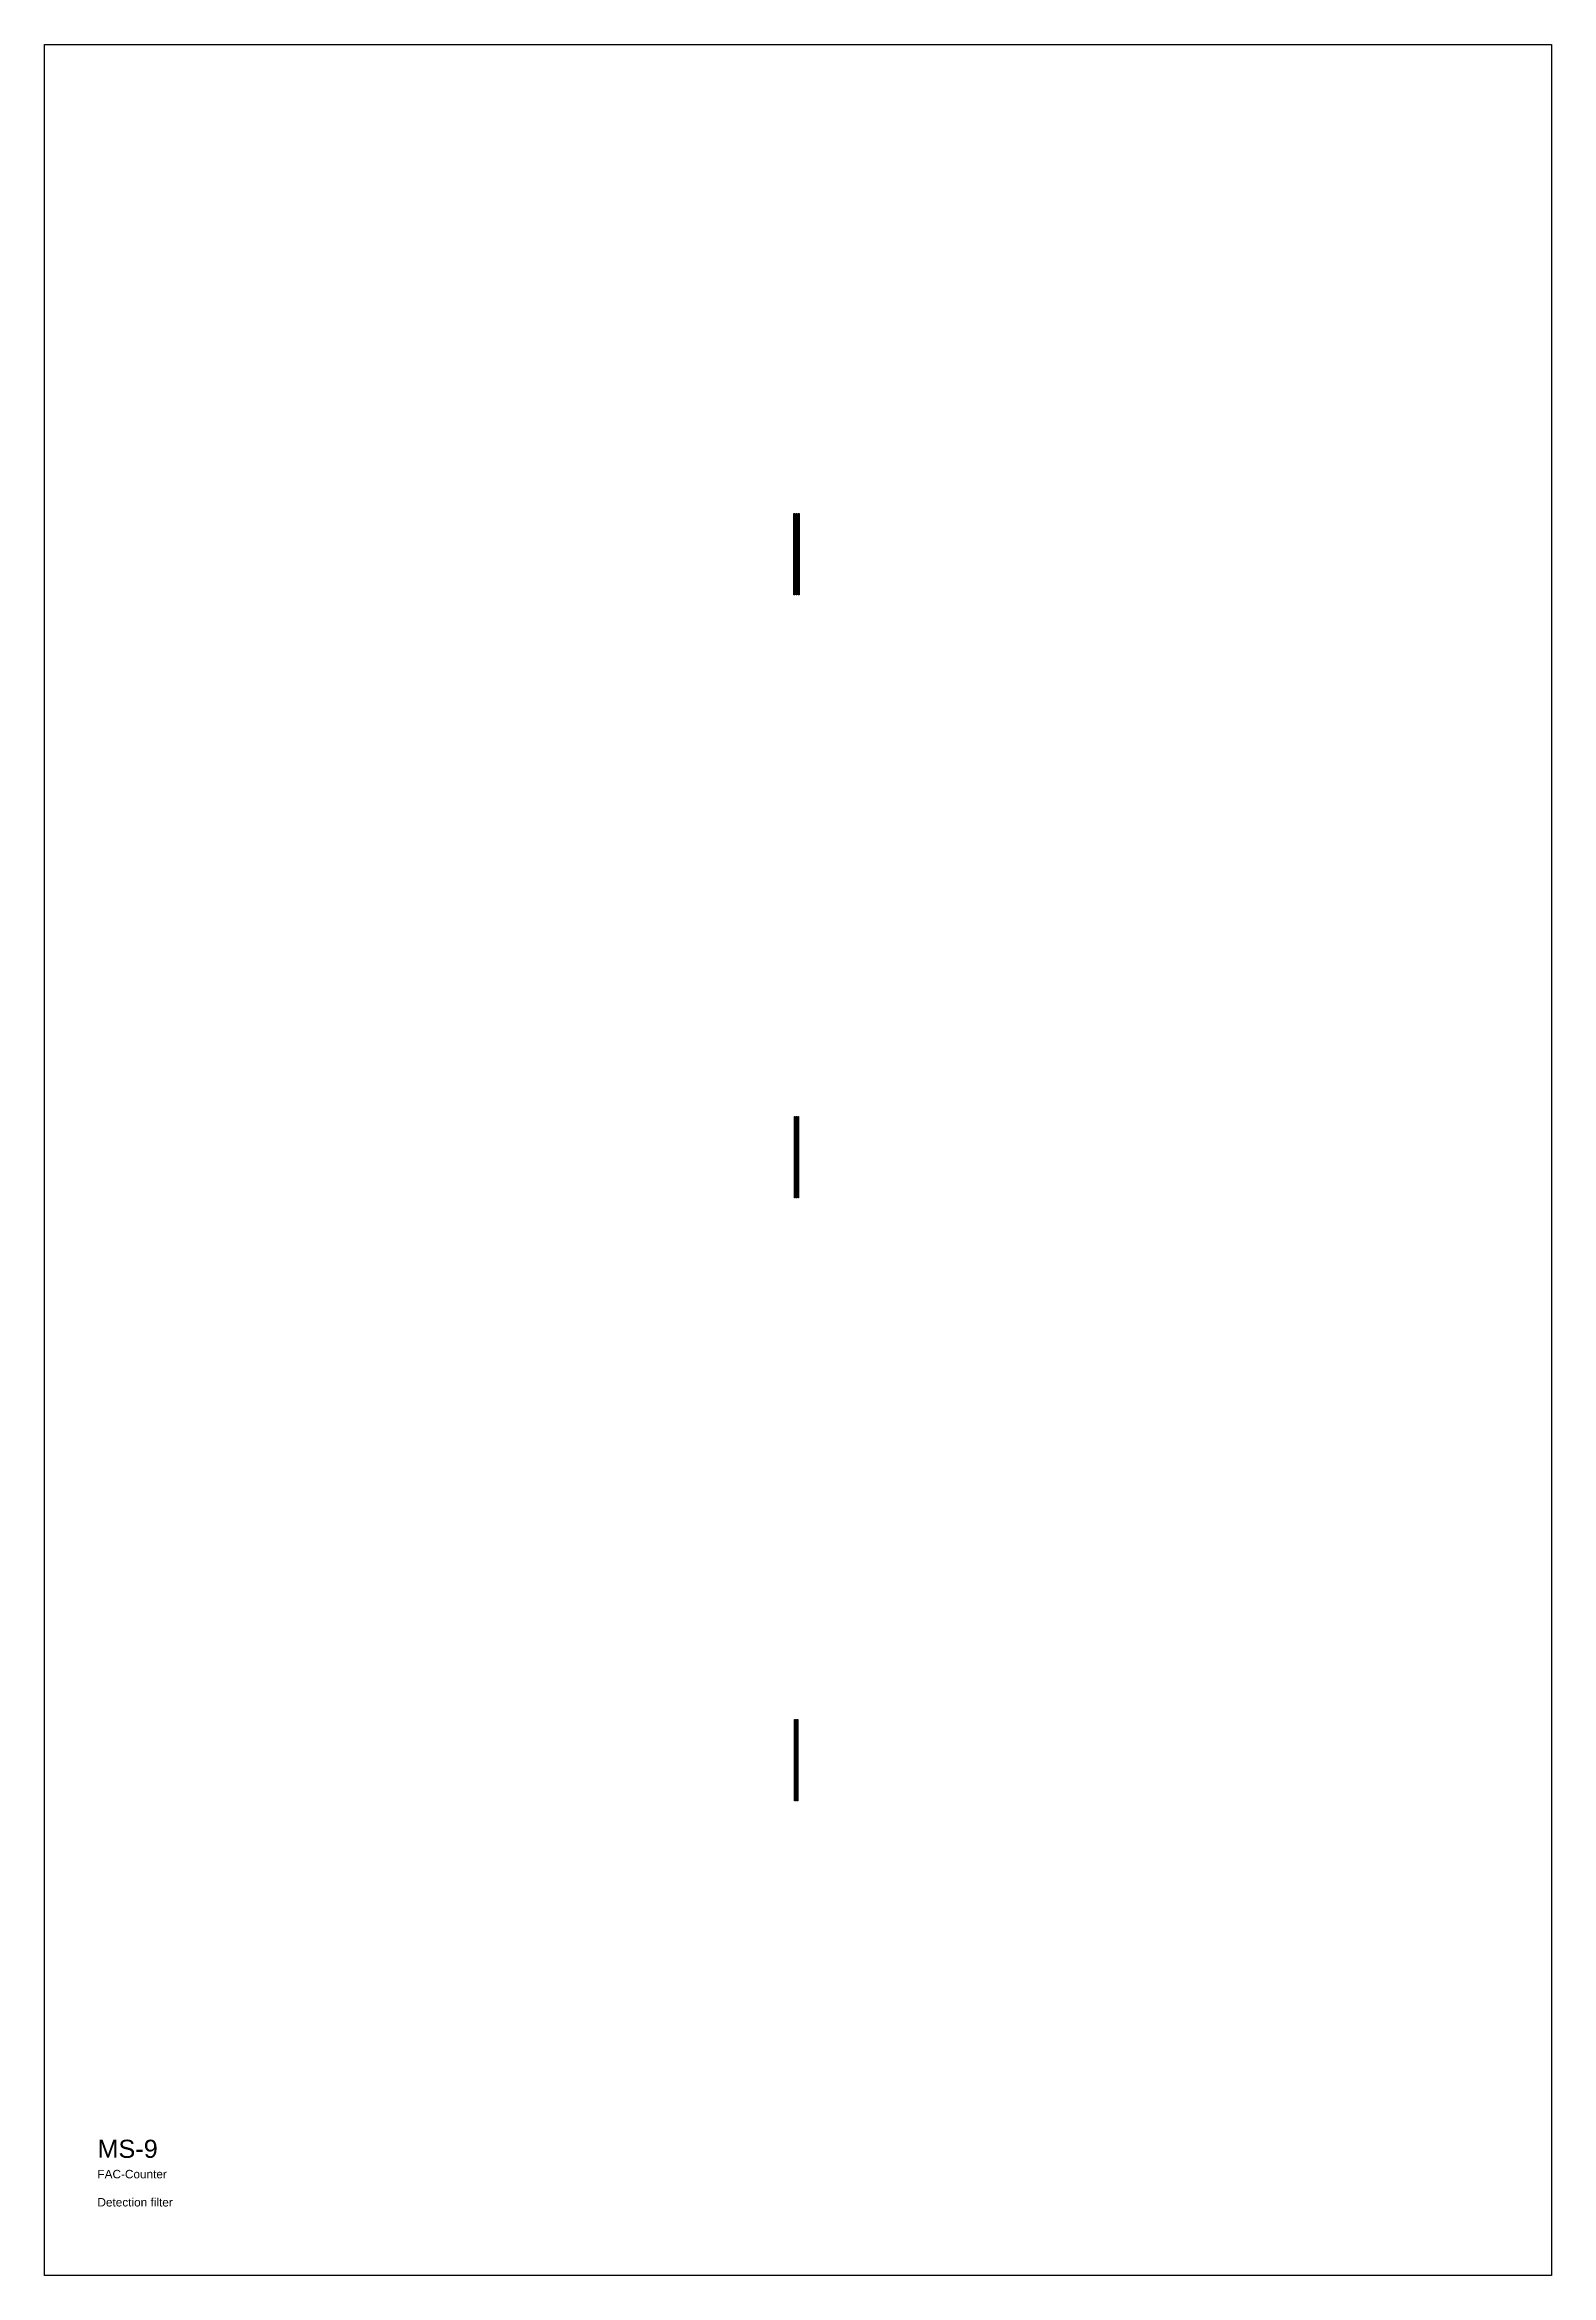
# Model space of a CAD drawing. Header units: millimetres. Extents: x -15719 to 274281, y 25504 to 323346.
# Drawn here: x 224281 to 274281, y 249346 to 323346 of the extents above; entities that cross this region are included whole.
import ezdxf

# ---------------------------------------------------------------- set-up
doc = ezdxf.new("R2010")
doc.units = ezdxf.units.MM
doc.layers.add('CLEAR', color=140, linetype='Continuous')
doc.layers.add('OPAQUE', color=10, linetype='Continuous')
doc.styles.get("Standard").update_dxf_attribs({"font": 'arial.ttf'})

msp = doc.modelspace()

# ---------------------------------------------------------------- texts
at = {"layer": 'CLEAR', "insert": (226034, 253845), "char_height": 280, "attachment_point": 1}
msp.add_mtext_dynamic_manual_height_columns('{\\H2.1429x;MS-9\\H0.83333x;\\P\\H0.55999x;FAC-Counter\\P\\PDetection filter}', width=4388.77, gutter_width=12.5, heights=[3225], dxfattribs=at)

# ---------------------------------------------------------------- linework, layer by layer
at = {"layer": 'CLEAR'}
for p, q in [((249141, 307790), (249171, 307790)), ((249141, 305090), (249141, 307790)), ((249171, 307790), (249171, 305090)), ((249216, 305090), (249216, 307790)), ((249216, 307790), (249246, 307790)), ((249246, 307790), (249246, 305090)), ((249291, 305090), (249291, 307790)), ((249291, 307790), (249321, 307790)), ((249321, 307790), (249321, 305090)), ((249171, 305090), (249141, 305090)), ((249246, 305090), (249216, 305090)), ((249321, 305090), (249291, 305090)), ((249161, 287790), (249191, 287790)), ((249161, 285090), (249161, 287790)), ((249191, 287790), (249191, 285090)), ((249216, 285090), (249216, 287790)), ((249216, 287790), (249246, 287790)), ((249246, 287790), (249246, 285090)), ((249271, 285090), (249271, 287790)), ((249271, 287790), (249301, 287790)), ((249301, 287790), (249301, 285090)), ((249191, 285090), (249161, 285090)), ((249246, 285090), (249216, 285090)), ((249301, 285090), (249271, 285090)), ((249161, 265090), (249161, 267790)), ((249161, 267790), (249191, 267790)), ((249191, 267790), (249191, 265090)), ((249206, 265090), (249206, 267790)), ((249206, 267790), (249236, 267790)), ((249236, 267790), (249236, 265090)), ((249251, 265090), (249251, 267790)), ((249251, 267790), (249281, 267790)), ((249281, 267790), (249281, 265090)), ((249191, 265090), (249161, 265090)), ((249236, 265090), (249206, 265090)), ((249281, 265090), (249251, 265090))]:
    msp.add_line(p, q, dxfattribs=at)
at = {"layer": 'OPAQUE'}
msp.add_lwpolyline([(224281, 323346), (274281, 323346), (274281, 249346), (224281, 249346)], close=True, dxfattribs=at)

msp.set_redraw_order([(e.dxf.handle, doc.entitydb.next_handle()) for e in msp.query("TEXT MTEXT ATTDEF DIMENSION ARC_DIMENSION")])  # texts and dimensions are drawn at this point

doc.saveas('drawing.dxf')
